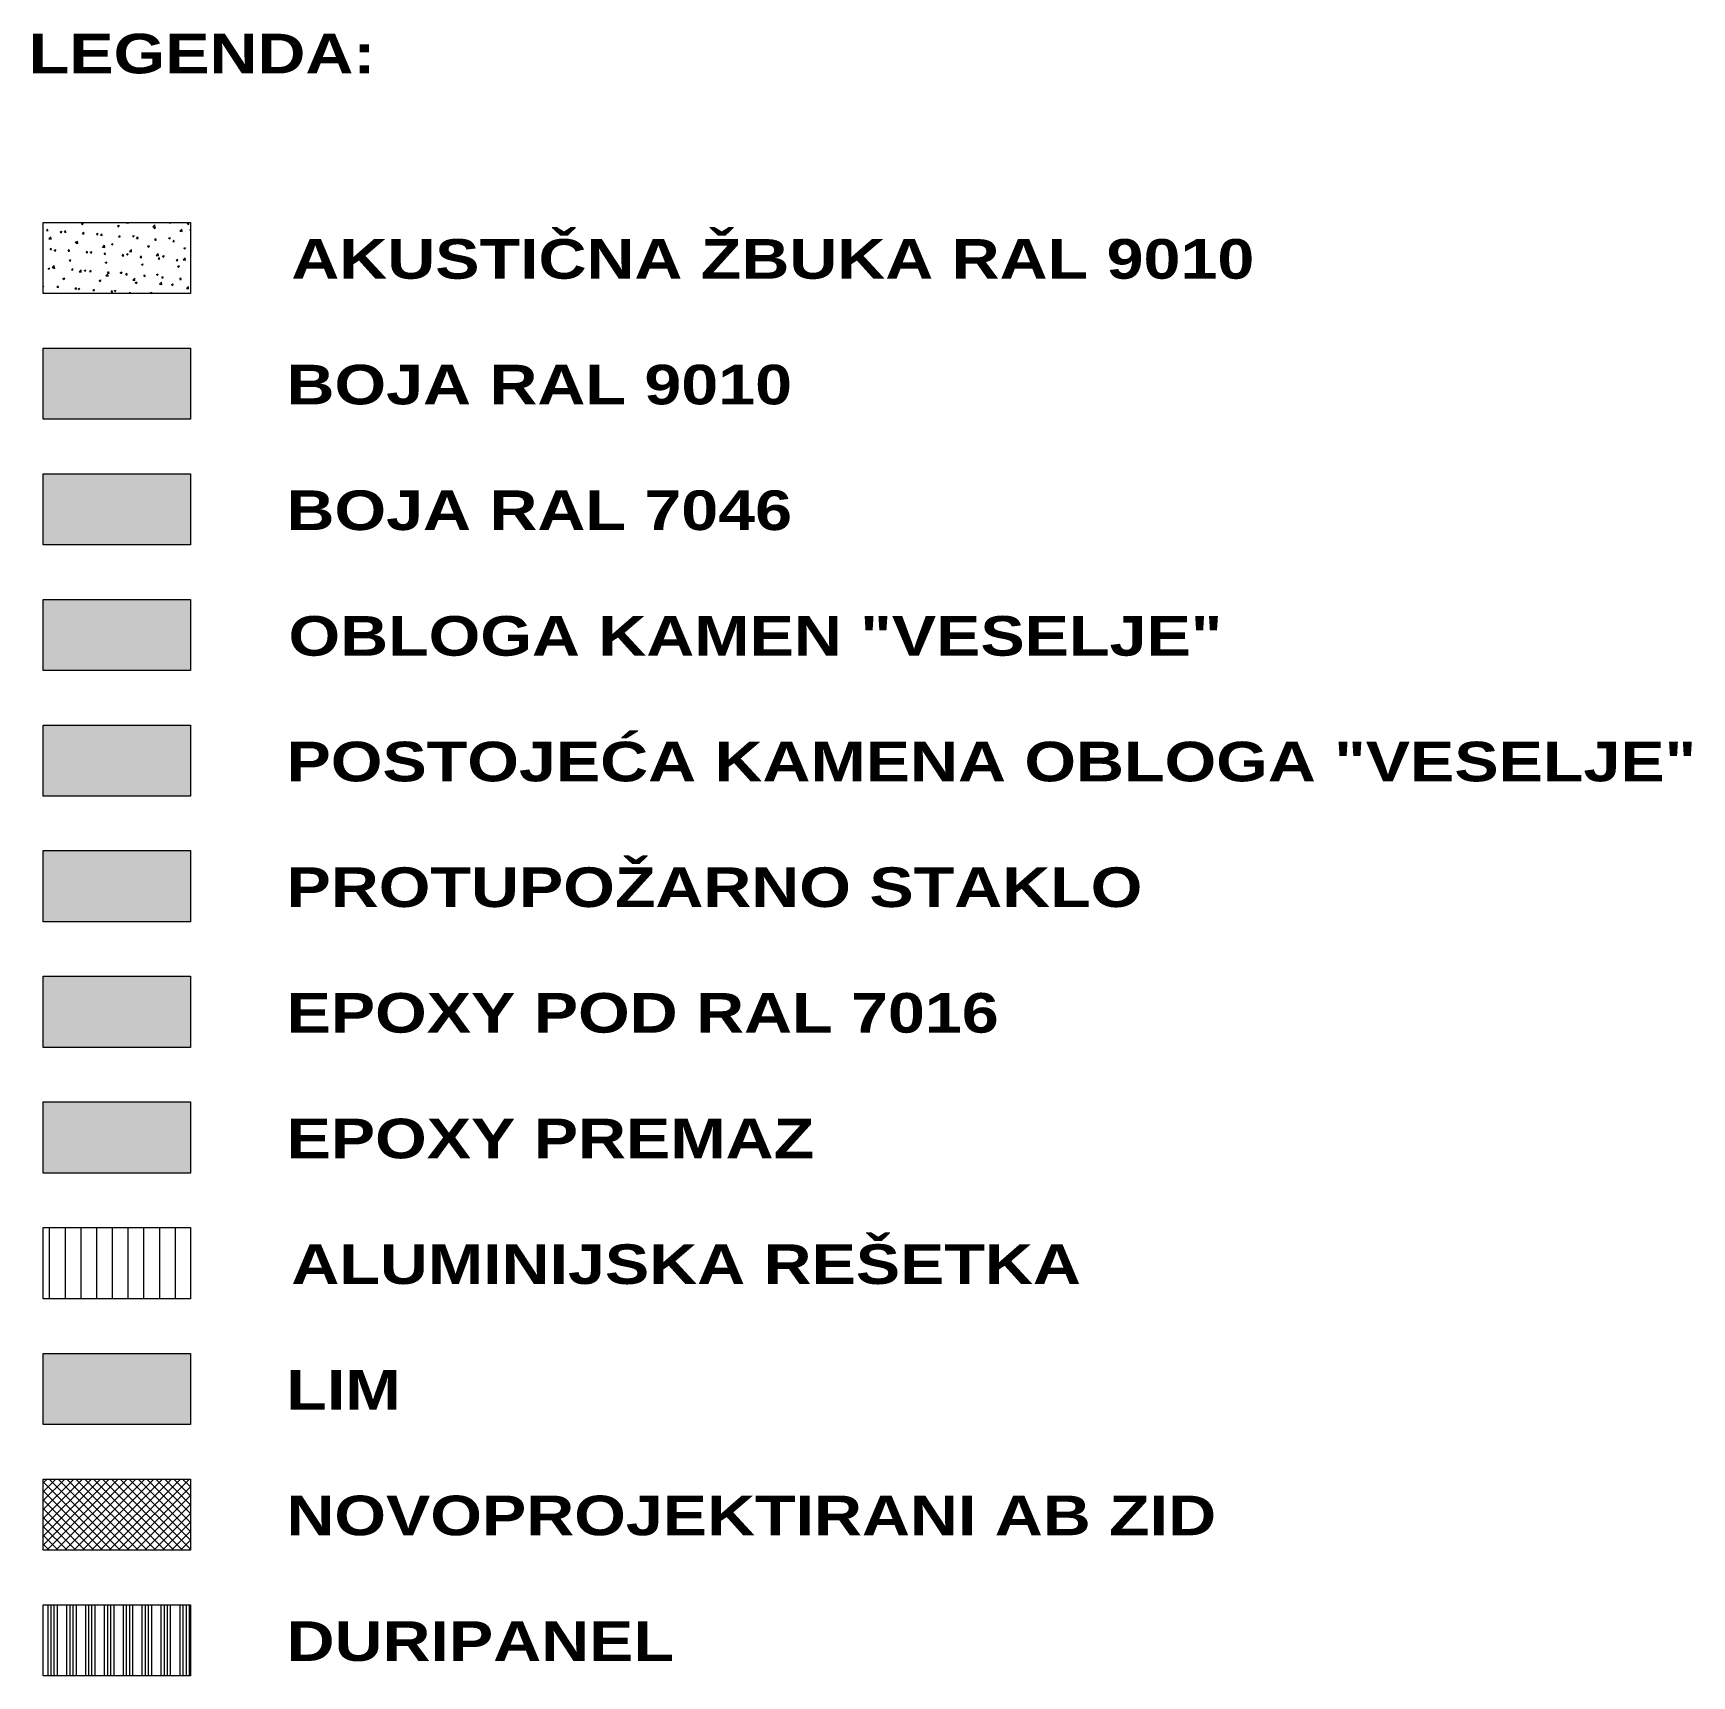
# Model space of a CAD drawing. Header units: millimetres. Extents: x 47998 to 491357, y 29487 to 305355.
# Drawn here: x 54206 to 55880, y 29898 to 31557 of the extents above; entities that cross this region are included whole.
import ezdxf

# ---------------------------------------------------------------- set-up
doc = ezdxf.new("R2010")
doc.units = ezdxf.units.MM
doc.styles.add('GP kota 28.53_PBS_arhitektura$0$Arial_B', font='arialbd.ttf', dxfattribs={"width": 1.2, "height": 10})

msp = doc.modelspace()

# ---------------------------------------------------------------- texts
at = {"color": 122, "linetype": 'Continuous', "lineweight": 9, "style": 'GP kota 28.53_PBS_arhitektura$0$Arial_B', "width": 1.2}
for s, p in [('LEGENDA:', (54201, 31516.4)), ('AKUSTIČNA ŽBUKA RAL 9010', (54466.2, 31309)), ('BOJA RAL 9010', (54461.3, 31182.1)), ('BOJA RAL 7046', (54461.3, 31055.2)), ('OBLOGA KAMEN "', (54463.3, 30928.3)), ('VESELJE', (55072.5, 30928.3)), ('"', (55374.4, 30928.3)), ('POSTOJEĆA KAMENA OBLOGA "VESELJE"', (54461.3, 30801.4)), ('PROTUPOŽARNO STAKLO', (54461.3, 30674.5)), ('EPOXY POD RAL 7016', (54461.3, 30547.6)), ('EPOXY PREMAZ', (54461.3, 30420.7)), ('ALUMINIJSKA REŠETKA', (54466.2, 30293.8)), ('LIM', (54461.1, 30166.9)), ('NOVOPROJEKTIRANI AB ZID', (54461.2, 30040)), ('DURIPANEL', (54461.4, 29913.1))]:
    msp.add_text(s, height=40, dxfattribs=at).set_placement(p)

# ---------------------------------------------------------------- hatches: boundary and pattern name
at = {"linetype": 'Continuous', "lineweight": 5, "true_color": 0xe8e8e8, "transparency": 33554687}
h = msp.add_hatch(color=254, dxfattribs=at)
h.dxf.hatch_style = 1
h.paths.add_polyline_path([(54215.6, 31239), (54364.3, 31239), (54364.3, 31167.1), (54215.6, 31167.1)])
at = {"linetype": 'Continuous', "lineweight": 5, "true_color": 0x575757, "transparency": 33554541}
h = msp.add_hatch(color=251, dxfattribs=at)
h.dxf.hatch_style = 1
h.paths.add_polyline_path([(54215.6, 31112.1), (54364.3, 31112.1), (54364.3, 31040.2), (54215.6, 31040.2)])
at = {"linetype": 'Continuous', "lineweight": 5, "true_color": 0xc4b68d}
h = msp.add_hatch(color=43, dxfattribs=at)
h.dxf.hatch_style = 1
h.paths.add_polyline_path([(54215.6, 30985.2), (54364.3, 30985.2), (54364.3, 30913.3), (54215.6, 30913.3)])
at = {"linetype": 'Continuous', "lineweight": 5, "true_color": 0x837344}
h = msp.add_hatch(color=47, dxfattribs=at)
h.dxf.hatch_style = 1
h.paths.add_polyline_path([(54364.3, 30858.3), (54215.6, 30858.3), (54215.6, 30835.8), (54215.6, 30822.3), (54215.6, 30786.4), (54364.3, 30786.4)])
at = {"linetype": 'Continuous', "lineweight": 20, "ltscale": 15, "transparency": 33554687}
h = msp.add_hatch(color=133, dxfattribs=at)
h.dxf.hatch_style = 1
h.set_gradient(color1=(102, 204, 204), rotation=270, tint=1)
h.paths.add_polyline_path([(54364.3, 30731.4), (54215.6, 30731.4), (54215.6, 30708.9), (54215.6, 30695.4), (54215.6, 30659.5), (54364.3, 30659.5)])
at = {"linetype": 'Continuous', "lineweight": 5, "true_color": 0x666666, "transparency": 33554562}
h = msp.add_hatch(color=251, dxfattribs=at)
h.dxf.hatch_style = 1
h.paths.add_polyline_path([(54215.6, 30604.5), (54364.3, 30604.5), (54364.3, 30532.6), (54215.6, 30532.6)])
at = {"linetype": 'Continuous', "lineweight": 5, "true_color": 0xb3b3b3, "transparency": 33554562}
h = msp.add_hatch(color=253, dxfattribs=at)
h.dxf.hatch_style = 1
h.paths.add_polyline_path([(54215.6, 30477.6), (54364.3, 30477.6), (54364.3, 30405.7), (54215.6, 30405.7)])
at = {"linetype": 'Continuous', "lineweight": 5, "true_color": 0x616161}
h = msp.add_hatch(color=251, dxfattribs=at)
h.dxf.hatch_style = 1
h.paths.add_polyline_path([(54215.6, 30223.7), (54364.3, 30223.7), (54364.3, 30151.8), (54215.6, 30151.8)])

# ---------------------------------------------------------------- linework, layer by layer
at = {"color": 122, "linetype": 'Continuous', "lineweight": 5}
for p, q in [((54215.6, 31365.9), (54364.3, 31365.9)), ((54215.6, 31294), (54215.6, 31365.9)), ((54364.3, 31365.9), (54364.3, 31294)), ((54364.3, 31294), (54215.6, 31294)), ((54215.6, 31239), (54364.3, 31239)), ((54215.6, 31167.1), (54215.6, 31239)), ((54215.6, 31239), (54364.3, 31239)), ((54215.6, 31167.1), (54215.6, 31239)), ((54215.6, 31239), (54364.3, 31239)), ((54215.6, 31167.1), (54215.6, 31239)), ((54364.3, 31239), (54364.3, 31167.1)), ((54364.3, 31239), (54364.3, 31167.1)), ((54364.3, 31239), (54364.3, 31167.1)), ((54364.3, 31167.1), (54215.6, 31167.1)), ((54364.3, 31167.1), (54215.6, 31167.1)), ((54364.3, 31167.1), (54215.6, 31167.1)), ((54215.6, 31112.1), (54364.3, 31112.1)), ((54215.6, 31040.2), (54215.6, 31112.1)), ((54215.6, 31112.1), (54364.3, 31112.1)), ((54215.6, 31040.2), (54215.6, 31112.1)), ((54364.3, 31112.1), (54364.3, 31040.2)), ((54364.3, 31112.1), (54364.3, 31040.2)), ((54364.3, 31040.2), (54215.6, 31040.2)), ((54364.3, 31040.2), (54215.6, 31040.2)), ((54215.6, 30985.2), (54364.3, 30985.2)), ((54215.6, 30913.3), (54215.6, 30985.2)), ((54364.3, 30985.2), (54364.3, 30913.3)), ((54364.3, 30913.3), (54215.6, 30913.3)), ((54215.6, 30858.3), (54364.3, 30858.3)), ((54215.6, 30786.4), (54215.6, 30858.3)), ((54215.6, 30858.3), (54364.3, 30858.3)), ((54215.6, 30786.4), (54215.6, 30858.3)), ((54364.3, 30858.3), (54364.3, 30786.4)), ((54364.3, 30858.3), (54364.3, 30786.4)), ((54364.3, 30786.4), (54215.6, 30786.4)), ((54364.3, 30786.4), (54215.6, 30786.4)), ((54215.6, 30604.5), (54364.3, 30604.5)), ((54215.6, 30532.6), (54215.6, 30604.5)), ((54215.6, 30604.5), (54364.3, 30604.5)), ((54215.6, 30532.6), (54215.6, 30604.5)), ((54364.3, 30604.5), (54364.3, 30532.6)), ((54364.3, 30604.5), (54364.3, 30532.6)), ((54364.3, 30532.6), (54215.6, 30532.6)), ((54364.3, 30532.6), (54215.6, 30532.6)), ((54215.6, 30477.6), (54364.3, 30477.6)), ((54215.6, 30405.7), (54215.6, 30477.6)), ((54215.6, 30477.6), (54364.3, 30477.6)), ((54215.6, 30405.7), (54215.6, 30477.6)), ((54364.3, 30477.6), (54364.3, 30405.7)), ((54364.3, 30477.6), (54364.3, 30405.7)), ((54364.3, 30405.7), (54215.6, 30405.7)), ((54364.3, 30405.7), (54215.6, 30405.7)), ((54215.6, 30350.7), (54364.3, 30350.7)), ((54215.6, 30278.8), (54215.6, 30350.7)), ((54364.3, 30350.7), (54364.3, 30278.8)), ((54364.3, 30278.8), (54215.6, 30278.8)), ((54215.6, 30223.7), (54364.3, 30223.7)), ((54215.6, 30151.8), (54215.6, 30223.7)), ((54215.6, 30223.7), (54364.3, 30223.7)), ((54215.6, 30151.8), (54215.6, 30223.7)), ((54364.3, 30223.7), (54364.3, 30151.8)), ((54364.3, 30223.7), (54364.3, 30151.8)), ((54364.3, 30151.8), (54215.6, 30151.8)), ((54364.3, 30151.8), (54215.6, 30151.8)), ((54215.6, 30096.8), (54364.3, 30096.8)), ((54215.6, 30024.9), (54215.6, 30096.8)), ((54215.6, 30096.8), (54364.3, 30096.8)), ((54215.6, 30024.9), (54215.6, 30096.8)), ((54364.3, 30096.8), (54364.3, 30024.9)), ((54364.3, 30096.8), (54364.3, 30024.9)), ((54364.3, 30024.9), (54215.6, 30024.9)), ((54364.3, 30024.9), (54215.6, 30024.9)), ((54215.6, 29969.9), (54364.3, 29969.9)), ((54215.6, 29898), (54215.6, 29969.9)), ((54215.6, 29969.9), (54364.3, 29969.9)), ((54215.6, 29898), (54215.6, 29969.9)), ((54364.3, 29969.9), (54364.3, 29898)), ((54364.3, 29969.9), (54364.3, 29898)), ((54364.3, 29898), (54215.6, 29898)), ((54364.3, 29898), (54215.6, 29898))]:
    msp.add_line(p, q, dxfattribs=at)
at = {"color": 254, "linetype": 'Continuous', "lineweight": 5, "true_color": 0xd1d1d1}
for p, q in [((54218.4, 31365.9), (54218.9, 31365.6)), ((54218.9, 31365.6), (54219, 31365.9)), ((54218.9, 31357.7), (54220.2, 31359.2)), ((54218.9, 31357.7), (54220.5, 31357.6)), ((54220.4, 31357.6), (54220.1, 31359.1)), ((54232.8, 31356.2), (54234.6, 31356.9)), ((54232.8, 31356.2), (54234.1, 31355.3)), ((54234.1, 31355.3), (54234.6, 31356.9)), ((54237.2, 31356.1), (54238.4, 31357.6)), ((54237.2, 31356.1), (54238.7, 31356)), ((54238.6, 31356), (54238.3, 31357.5)), ((54254.2, 31364.4), (54256, 31365.1)), ((54254.2, 31364.4), (54255.4, 31363.5)), ((54255.4, 31363.5), (54255.9, 31365.1)), ((54255.4, 31354.5), (54256.6, 31356)), ((54255.4, 31354.5), (54256.9, 31354.4)), ((54256.8, 31354.4), (54256.5, 31356)), ((54269.3, 31354.2), (54271.1, 31354.9)), ((54269.3, 31354.1), (54270.6, 31353.3)), ((54270.6, 31353.3), (54271.1, 31354.8)), ((54273.6, 31352.9), (54274.8, 31354.4)), ((54273.6, 31352.9), (54275.1, 31352.8)), ((54275.1, 31352.8), (54274.8, 31354.4)), ((54290.7, 31362.4), (54292.5, 31363.1)), ((54290.7, 31362.3), (54291.9, 31361.5)), ((54291.8, 31351.3), (54293, 31352.8)), ((54291.9, 31361.5), (54292.4, 31363)), ((54293.3, 31351.2), (54293, 31352.8)), ((54299.3, 31365.5), (54299.7, 31365.9)), ((54299.3, 31365.5), (54301.6, 31365.2)), ((54301.6, 31365.1), (54301.5, 31365.9)), ((54305.8, 31352.2), (54307.6, 31352.8)), ((54305.8, 31352.1), (54307.1, 31351.3)), ((54307.1, 31351.3), (54307.6, 31352.8)), ((54326.4, 31361.3), (54328.4, 31363.3)), ((54326.4, 31361.3), (54328.7, 31360.9)), ((54327.2, 31360.3), (54329, 31361)), ((54327.2, 31360.3), (54328.4, 31359.5)), ((54328.7, 31360.9), (54328.4, 31363.3)), ((54328.4, 31359.5), (54328.9, 31361)), ((54342.9, 31365.6), (54343.2, 31365.9)), ((54342.9, 31365.6), (54344.5, 31365.5)), ((54344.4, 31365.5), (54344.3, 31365.9)), ((54353.5, 31357.1), (54355.5, 31359.1)), ((54353.5, 31357.1), (54355.8, 31356.7)), ((54355.8, 31356.7), (54355.5, 31359.1)), ((54361.2, 31364), (54362.4, 31365.5)), ((54361.2, 31364), (54362.7, 31363.9)), ((54362.6, 31363.9), (54362.3, 31365.5)), ((54363.7, 31358.3), (54364.3, 31358.6)), ((54363.7, 31358.3), (54364.3, 31357.8)), ((54221.4, 31349.2), (54223.3, 31351.2)), ((54221.4, 31349.2), (54223.6, 31348.8)), ((54222.5, 31338.6), (54223.7, 31340)), ((54222.5, 31338.6), (54224, 31338.5)), ((54223.6, 31348.8), (54223.3, 31351.2)), ((54223.9, 31338.4), (54223.6, 31340)), ((54226.6, 31337.8), (54227.9, 31336.9)), ((54226.7, 31337.8), (54228.4, 31338.5)), ((54227.9, 31336.9), (54228.4, 31338.4)), ((54240.7, 31337), (54241.9, 31338.5)), ((54240.7, 31337), (54242.2, 31336.9)), ((54242.1, 31336.9), (54241.8, 31338.4)), ((54248, 31346), (54249.8, 31346.7)), ((54248, 31346), (54249.2, 31345.1)), ((54248.5, 31344.9), (54250.5, 31347)), ((54248.5, 31345), (54250.7, 31344.6)), ((54249.2, 31345.1), (54249.8, 31346.6)), ((54250.7, 31344.6), (54250.4, 31347)), ((54258.9, 31335.4), (54260.1, 31336.9)), ((54258.9, 31335.4), (54260.4, 31335.3)), ((54260.4, 31335.3), (54260.1, 31336.8)), ((54263.1, 31335.7), (54264.4, 31334.9)), ((54263.2, 31335.8), (54264.9, 31336.5)), ((54264.4, 31334.9), (54264.9, 31336.4)), ((54275.6, 31340.7), (54277.6, 31342.8)), ((54275.6, 31340.8), (54277.8, 31340.4)), ((54277.1, 31333.8), (54278.3, 31335.3)), ((54277.8, 31340.4), (54277.6, 31342.8)), ((54278.6, 31333.7), (54278.3, 31335.3)), ((54284.5, 31344), (54286.3, 31344.6)), ((54284.5, 31343.9), (54285.7, 31343.1)), ((54285.7, 31343.1), (54286.3, 31344.6)), ((54291.8, 31351.3), (54293.3, 31351.2)), ((54302.7, 31336.5), (54304.7, 31338.6)), ((54302.7, 31336.6), (54304.9, 31336.2)), ((54304.9, 31336.2), (54304.7, 31338.6)), ((54310, 31349.7), (54311.3, 31351.2)), ((54310, 31349.7), (54311.5, 31349.6)), ((54311.5, 31349.6), (54311.2, 31351.2)), ((54321, 31341.9), (54322.8, 31342.6)), ((54321, 31341.9), (54322.2, 31341)), ((54322.2, 31341), (54322.8, 31342.6)), ((54328.2, 31348.1), (54329.5, 31349.6)), ((54328.2, 31348.1), (54329.8, 31348)), ((54329.7, 31348), (54329.4, 31349.6)), ((54342.3, 31350.1), (54344.1, 31350.8)), ((54342.3, 31350.1), (54343.6, 31349.2)), ((54343.6, 31349.2), (54344.1, 31350.8)), ((54346.5, 31346.5), (54347.7, 31348)), ((54346.5, 31346.5), (54348, 31346.4)), ((54347.9, 31346.4), (54347.6, 31348)), ((54357.5, 31339.9), (54359.3, 31340.6)), ((54357.5, 31339.9), (54358.7, 31339)), ((54358.7, 31339), (54359.3, 31340.5)), ((54220.5, 31319.4), (54222.3, 31320.1)), ((54220.5, 31319.3), (54221.7, 31318.5)), ((54221.7, 31318.5), (54222.2, 31320)), ((54224.7, 31320.2), (54226.7, 31322.3)), ((54224.7, 31320.2), (54227, 31319.9)), ((54226, 31319.5), (54227.2, 31320.9)), ((54226, 31319.5), (54227.5, 31319.3)), ((54227, 31319.9), (54226.7, 31322.3)), ((54227.4, 31319.3), (54227.2, 31320.9)), ((54241.8, 31327.6), (54243.6, 31328.3)), ((54241.8, 31327.5), (54243.1, 31326.7)), ((54243.1, 31326.7), (54243.6, 31328.2)), ((54244.2, 31317.9), (54245.4, 31319.3)), ((54245.7, 31317.7), (54245.4, 31319.3)), ((54277.1, 31333.8), (54278.6, 31333.7)), ((54278.3, 31325.5), (54280.1, 31326.2)), ((54278.3, 31325.5), (54279.6, 31324.6)), ((54279.6, 31324.6), (54280.1, 31326.2)), ((54295.3, 31332.2), (54296.6, 31333.7)), ((54295.3, 31332.2), (54296.9, 31332.1)), ((54296.8, 31332.1), (54296.5, 31333.7)), ((54299.6, 31333.7), (54300.9, 31332.8)), ((54299.7, 31333.7), (54301.4, 31334.4)), ((54300.9, 31332.8), (54301.4, 31334.4)), ((54313.6, 31330.6), (54314.8, 31332.1)), ((54313.6, 31330.6), (54315.1, 31330.5)), ((54315, 31330.5), (54314.7, 31332.1)), ((54314.8, 31323.5), (54316.6, 31324.2)), ((54314.8, 31323.5), (54316.1, 31322.6)), ((54316.1, 31322.6), (54316.6, 31324.2)), ((54329.8, 31332.3), (54331.8, 31334.4)), ((54329.8, 31332.4), (54332, 31332)), ((54332, 31332), (54331.8, 31334.4)), ((54331.8, 31329), (54333, 31330.5)), ((54331.8, 31329), (54333.3, 31328.9)), ((54333.2, 31328.9), (54332.9, 31330.5)), ((54336.1, 31331.7), (54337.4, 31330.8)), ((54336.2, 31331.7), (54337.9, 31332.4)), ((54337.4, 31330.8), (54337.9, 31332.3)), ((54350, 31327.4), (54351.2, 31328.9)), ((54350, 31327.4), (54351.5, 31327.3)), ((54351.5, 31327.3), (54351.2, 31328.9)), ((54351.3, 31321.5), (54353.1, 31322.2)), ((54351.3, 31321.4), (54352.6, 31320.6)), ((54352.6, 31320.6), (54353.1, 31322.1)), ((54356.9, 31328.1), (54358.9, 31330.2)), ((54356.9, 31328.1), (54359.2, 31327.8)), ((54359.2, 31327.8), (54358.9, 31330.2)), ((54215.6, 31301.5), (54216.1, 31301.7)), ((54215.6, 31300.2), (54216.1, 31301.6)), ((54229.5, 31300.4), (54230.7, 31301.8)), ((54231, 31300.2), (54230.7, 31301.8)), ((54235.6, 31309.2), (54237.4, 31309.8)), ((54235.6, 31309.1), (54236.9, 31308.3)), ((54236.9, 31308.3), (54237.4, 31309.8)), ((54244.2, 31317.9), (54245.7, 31317.8)), ((54251.8, 31316), (54253.8, 31318.1)), ((54251.8, 31316), (54254.1, 31315.7)), ((54254.1, 31315.7), (54253.8, 31318.1)), ((54257, 31317.4), (54258.8, 31318)), ((54257, 31317.3), (54258.2, 31316.5)), ((54258.2, 31316.5), (54258.7, 31318)), ((54262.4, 31316.3), (54263.6, 31317.8)), ((54262.4, 31316.3), (54263.9, 31316.2)), ((54263.9, 31316.2), (54263.6, 31317.7)), ((54272.1, 31307.1), (54273.9, 31307.8)), ((54272.1, 31307.1), (54273.4, 31306.2)), ((54273.4, 31306.2), (54273.9, 31307.8)), ((54278.9, 31311.8), (54280.9, 31313.9)), ((54278.9, 31311.8), (54281.2, 31311.5)), ((54280.6, 31314.7), (54281.9, 31316.2)), ((54280.6, 31314.7), (54282.2, 31314.6)), ((54281.2, 31311.4), (54280.9, 31313.9)), ((54282.1, 31314.6), (54281.8, 31316.1)), ((54293.5, 31315.3), (54295.3, 31316)), ((54293.5, 31315.3), (54294.7, 31314.4)), ((54294.7, 31314.4), (54295.2, 31316)), ((54298.9, 31313.1), (54300.1, 31314.6)), ((54298.9, 31313.1), (54300.4, 31313)), ((54300.3, 31313), (54300, 31314.6)), ((54306, 31307.6), (54308.3, 31307.3)), ((54306.1, 31307.6), (54308, 31309.7)), ((54308.3, 31307.2), (54308, 31309.7)), ((54308.6, 31305.1), (54310.4, 31305.8)), ((54308.6, 31305), (54309.9, 31304.2)), ((54309.9, 31304.2), (54310.4, 31305.7)), ((54317.1, 31311.5), (54318.3, 31313)), ((54317.1, 31311.5), (54318.6, 31311.4)), ((54318.5, 31311.4), (54318.2, 31313)), ((54330, 31313.3), (54331.8, 31314)), ((54330, 31313.2), (54331.2, 31312.4)), ((54331.2, 31312.4), (54331.7, 31313.9)), ((54333.2, 31303.4), (54335.1, 31305.5)), ((54333.2, 31303.4), (54335.4, 31303.1)), ((54335.4, 31303), (54335.1, 31305.5)), ((54335.3, 31309.9), (54336.5, 31311.4)), ((54335.3, 31309.9), (54336.8, 31309.8)), ((54336.8, 31309.8), (54336.5, 31311.4)), ((54345.1, 31303.1), (54346.9, 31303.7)), ((54345.1, 31303), (54346.4, 31302.2)), ((54346.4, 31302.2), (54346.9, 31303.7)), ((54353.5, 31308.3), (54354.7, 31309.8)), ((54353.5, 31308.3), (54355, 31308.2)), ((54355, 31308.2), (54354.7, 31309.8)), ((54229.5, 31300.4), (54231, 31300.2)), ((54247.7, 31298.8), (54249, 31300.2)), ((54247.7, 31298.8), (54249.2, 31298.6)), ((54249.2, 31298.6), (54248.9, 31300.2)), ((54250.8, 31298.9), (54252.6, 31299.6)), ((54250.8, 31298.9), (54252, 31298)), ((54252, 31298), (54252.6, 31299.6)), ((54265.9, 31297.2), (54267.2, 31298.6)), ((54265.9, 31297.2), (54267.5, 31297.1)), ((54267.4, 31297), (54267.1, 31298.6)), ((54284.2, 31295.6), (54285.4, 31297.1)), ((54284.2, 31295.6), (54285.7, 31295.5)), ((54285.6, 31295.5), (54285.3, 31297)), ((54287.3, 31296.9), (54289.1, 31297.6)), ((54287.3, 31296.9), (54288.5, 31296)), ((54288.5, 31296), (54289.1, 31297.5)), ((54302.4, 31294), (54303.6, 31295.5)), ((54303.8, 31294), (54303.6, 31295.4)), ((54323.8, 31294.9), (54325.6, 31295.5)), ((54323.8, 31294.8), (54325, 31294)), ((54325.1, 31294), (54325.6, 31295.5)), ((54360.3, 31299.2), (54362.3, 31301.2)), ((54360.3, 31299.2), (54362.5, 31298.9)), ((54362.5, 31298.8), (54362.2, 31301.2))]:
    msp.add_line(p, q, dxfattribs=at)
at = {"color": 8, "linetype": 'Continuous', "lineweight": 5, "transparency": 33554687}
for p, q in [((54215.6, 30731.4), (54364.3, 30731.4)), ((54215.6, 30659.5), (54215.6, 30731.4)), ((54364.3, 30731.4), (54364.3, 30659.5)), ((54364.3, 30659.5), (54215.6, 30659.5))]:
    msp.add_line(p, q, dxfattribs=at)
at = {"color": 40, "linetype": 'Continuous', "lineweight": 20}
for p, q in [((54222.1, 30278.8), (54222.1, 30350.7)), ((54238, 30278.8), (54238, 30350.7)), ((54253.9, 30278.8), (54253.9, 30350.7)), ((54269.8, 30278.8), (54269.8, 30350.7)), ((54285.6, 30278.8), (54285.6, 30350.7)), ((54301.5, 30278.8), (54301.5, 30350.7)), ((54317.4, 30278.8), (54317.4, 30350.7)), ((54333.3, 30278.8), (54333.3, 30350.7)), ((54349.1, 30278.8), (54349.1, 30350.7))]:
    msp.add_line(p, q, dxfattribs=at)
at = {"color": 31, "linetype": 'Continuous', "lineweight": 5}
for p, q in [((54282.3, 30096.8), (54215.6, 30030.1)), ((54273.4, 30096.8), (54215.6, 30039.1)), ((54264.4, 30096.8), (54215.6, 30048.1)), ((54255.4, 30096.8), (54215.6, 30057)), ((54246.4, 30096.8), (54215.6, 30066)), ((54237.4, 30096.8), (54215.6, 30075)), ((54228.5, 30096.8), (54215.6, 30084)), ((54219.5, 30096.8), (54215.6, 30093)), ((54291.3, 30096.8), (54219.4, 30024.9)), ((54221.6, 30096.8), (54293.5, 30024.9)), ((54300.3, 30096.8), (54228.4, 30024.9)), ((54230.6, 30096.8), (54302.5, 30024.9)), ((54309.3, 30096.8), (54237.4, 30024.9)), ((54239.6, 30096.8), (54311.5, 30024.9)), ((54318.3, 30096.8), (54246.4, 30024.9)), ((54248.6, 30096.8), (54320.5, 30024.9)), ((54327.2, 30096.8), (54255.3, 30024.9)), ((54257.6, 30096.8), (54329.5, 30024.9)), ((54336.2, 30096.8), (54264.3, 30024.9)), ((54266.5, 30096.8), (54338.4, 30024.9)), ((54345.2, 30096.8), (54273.3, 30024.9)), ((54275.5, 30096.8), (54347.4, 30024.9)), ((54354.2, 30096.8), (54282.3, 30024.9)), ((54284.5, 30096.8), (54356.4, 30024.9)), ((54363.2, 30096.8), (54291.3, 30024.9)), ((54293.5, 30096.8), (54364.3, 30026)), ((54302.5, 30096.8), (54364.3, 30035)), ((54311.4, 30096.8), (54364.3, 30043.9)), ((54320.4, 30096.8), (54364.3, 30052.9)), ((54329.4, 30096.8), (54364.3, 30061.9)), ((54338.4, 30096.8), (54364.3, 30070.9)), ((54347.4, 30096.8), (54364.3, 30079.9)), ((54356.3, 30096.8), (54364.3, 30088.8)), ((54215.6, 30093.9), (54284.6, 30024.9)), ((54215.6, 30084.9), (54275.6, 30024.9)), ((54364.3, 30089), (54300.2, 30024.9)), ((54364.3, 30080.1), (54309.2, 30024.9)), ((54215.6, 30075.9), (54266.6, 30024.9)), ((54215.6, 30067), (54257.6, 30024.9)), ((54364.3, 30071.1), (54318.2, 30024.9)), ((54364.3, 30062.1), (54327.2, 30024.9)), ((54215.6, 30058), (54248.6, 30024.9)), ((54215.6, 30049), (54239.7, 30024.9)), ((54364.3, 30053.1), (54336.2, 30024.9)), ((54215.6, 30040), (54230.7, 30024.9)), ((54215.6, 30031), (54221.7, 30024.9)), ((54364.3, 30044.1), (54345.1, 30024.9)), ((54364.3, 30035.2), (54354.1, 30024.9)), ((54364.3, 30026.2), (54363.1, 30024.9))]:
    msp.add_line(p, q, dxfattribs=at)
at = {"color": 8, "linetype": 'Continuous', "lineweight": 5, "transparency": 33554562}
for p, q in [((54220.5, 29898), (54220.5, 29969.9)), ((54223.7, 29898), (54223.7, 29969.9)), ((54226.8, 29898), (54226.8, 29969.9)), ((54230, 29898), (54230, 29969.9)), ((54239.5, 29898), (54239.5, 29969.9)), ((54242.7, 29898), (54242.7, 29969.9)), ((54245.9, 29898), (54245.9, 29969.9)), ((54249.1, 29898), (54249.1, 29969.9)), ((54258.6, 29898), (54258.6, 29969.9)), ((54261.8, 29898), (54261.8, 29969.9)), ((54264.9, 29898), (54264.9, 29969.9)), ((54268.1, 29898), (54268.1, 29969.9)), ((54277.6, 29898), (54277.6, 29969.9)), ((54280.8, 29898), (54280.8, 29969.9)), ((54284, 29898), (54284, 29969.9)), ((54287.2, 29898), (54287.2, 29969.9)), ((54296.7, 29898), (54296.7, 29969.9)), ((54299.9, 29898), (54299.9, 29969.9)), ((54303, 29898), (54303, 29969.9)), ((54306.2, 29898), (54306.2, 29969.9)), ((54315.7, 29898), (54315.7, 29969.9)), ((54318.9, 29898), (54318.9, 29969.9)), ((54322.1, 29898), (54322.1, 29969.9)), ((54325.3, 29898), (54325.3, 29969.9)), ((54334.8, 29898), (54334.8, 29969.9)), ((54338, 29898), (54338, 29969.9)), ((54341.1, 29898), (54341.1, 29969.9)), ((54344.3, 29898), (54344.3, 29969.9)), ((54353.8, 29898), (54353.8, 29969.9)), ((54357, 29898), (54357, 29969.9)), ((54360.2, 29898), (54360.2, 29969.9)), ((54363.4, 29898), (54363.4, 29969.9))]:
    msp.add_line(p, q, dxfattribs=at)

msp.set_redraw_order([(e.dxf.handle, doc.entitydb.next_handle()) for e in msp.query("TEXT MTEXT ATTDEF DIMENSION ARC_DIMENSION")])  # texts and dimensions are drawn at this point

doc.saveas('drawing.dxf')
